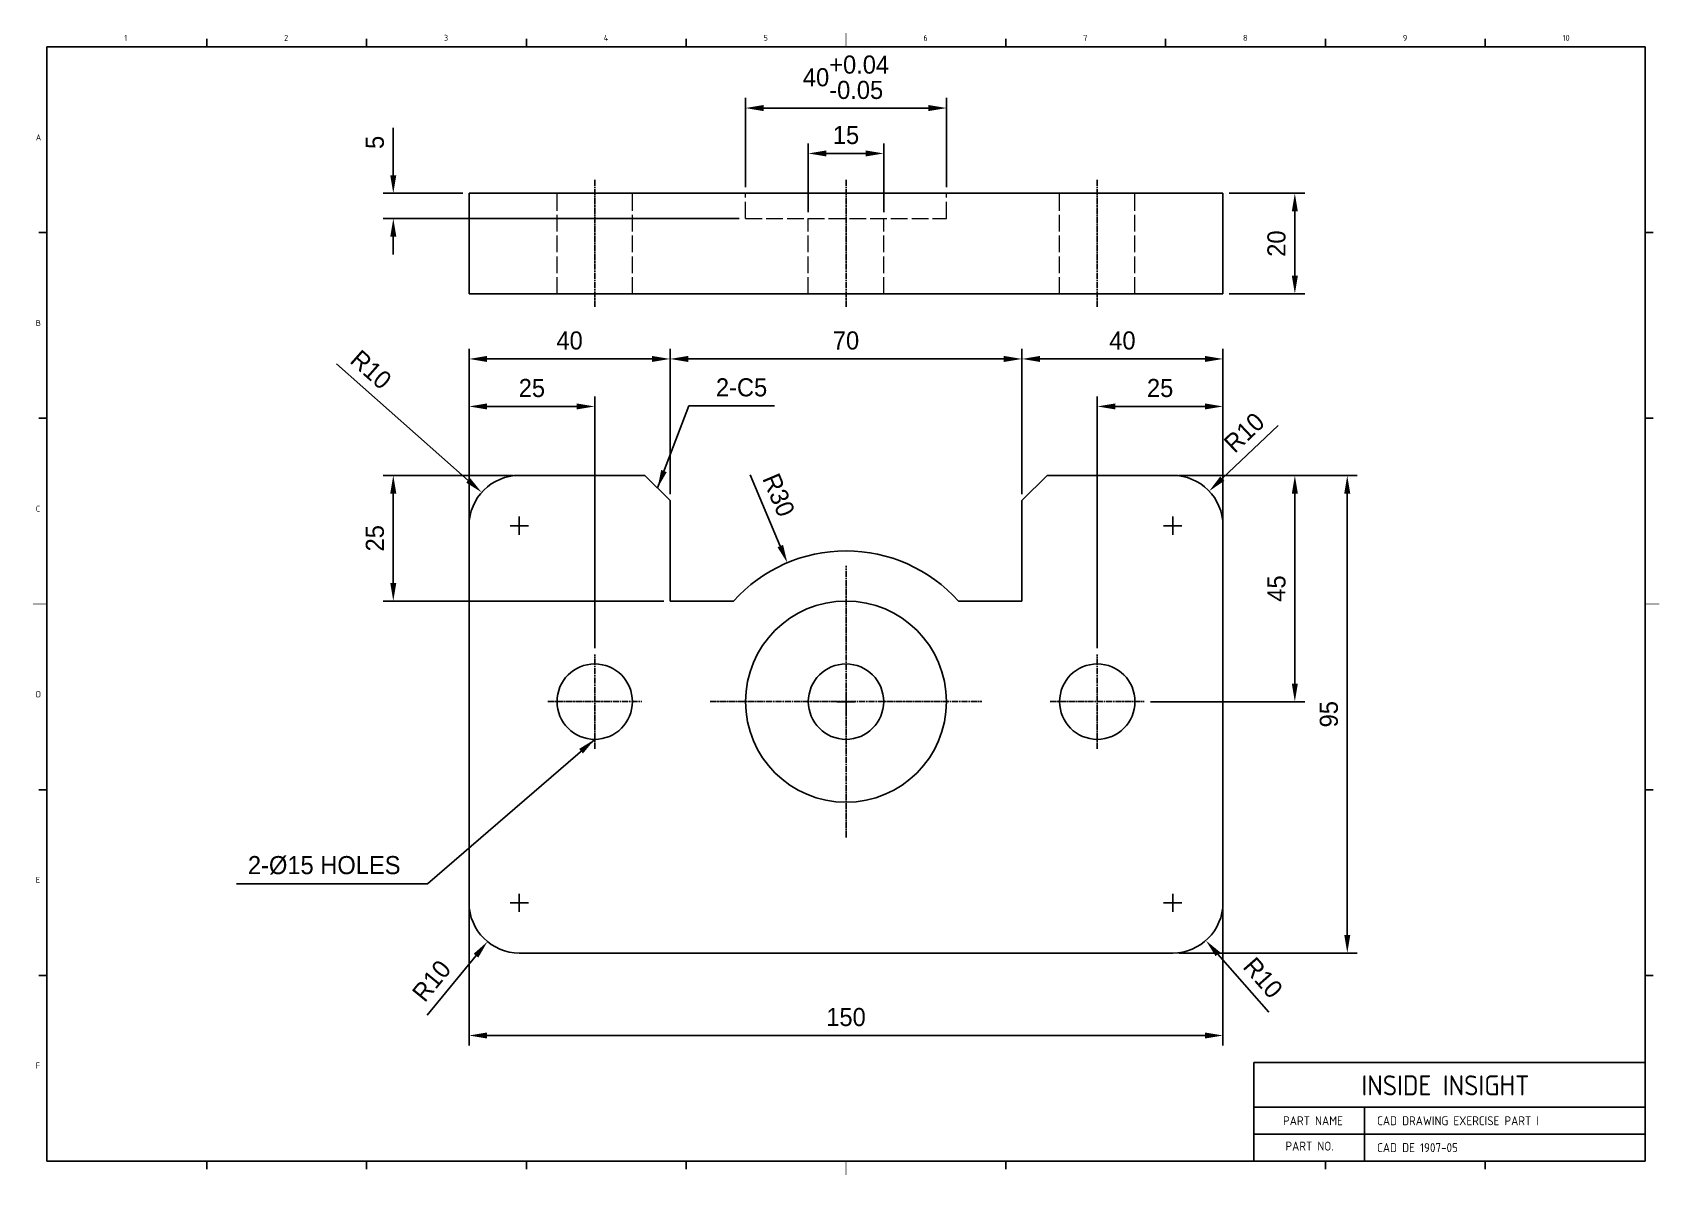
# Model space of a CAD drawing. Header units: inches. Extents: x 328 to 12229, y 132 to 477.
# Drawn here: x 1889.7 to 2213.4, y 137.6 to 364.9 of the extents above; entities that cross this region are included whole.
import ezdxf

# ---------------------------------------------------------------- set-up
doc = ezdxf.new("R2010")
doc.units = ezdxf.units.IN
doc.header["$MEASUREMENT"] = 0
for name, pattern in [('C2', [7.05, 6, -0.4, 0.25, -0.4]), ('CHAIN', [0.3543, 0.2362, -0.0295, 0.0591, -0.0295]), ('D2', [11.2, 8, -0.8, 0.4, -0.8, 0.4, -0.8]), ('DASHED', [0.2068, 0.1655, -0.0413])]:
    doc.linetypes.add(name, pattern=pattern)
doc.layers.add('1', color=1, linetype='C2')
doc.layers.add('3', color=3, linetype='D2')
doc.layers.add('2', color=6, linetype='DASHED', lineweight=18)
doc.styles.add('A', font='GENISO', dxfattribs={"bigfont": 'WHGTXT'})
doc.styles.get("Standard").update_dxf_attribs({"font": 'gulim.ttc'})
doc.dimstyles.new('inside insight', dxfattribs={"dimscale": 20, "dimtxt": 0.18, "dimasz": 0.18, "dimexe": 0.1, "dimexo": 0.0625, "dimgap": 0.09, "dimtad": 1, "dimdec": 0, "dimzin": 0, "dimdsep": 46, "dimtxsty": 'Standard', "dimcen": 0.09, "dimclrd": 3, "dimclre": 3, "dimclrt": 2, "dimadec": 0, "dimazin": 0, "dimtfac": 1, "dimtdec": 0, "dimtofl": 0, "dimtmove": 0, "dimatfit": 3, "dimfxl": 0, "dimtolj": 1, "dimtzin": 0, "dimarcsym": 0})

msp = doc.modelspace()

# ---------------------------------------------------------------- texts
at = {"linetype": 'Continuous', "style": 'A'}
for s, p in [('CAD DRAWING EXERCISE PART I', (2157.232434, 147.555268)), ('CAD DE 1907-05', (2157.232434, 142.209268))]:
    msp.add_text(s, height=1.782, dxfattribs=at).set_placement(p)
at = {"color": 2, "char_height": 3.6}
for s, insert, attachment_point in [('2-C5', (2025.671433, 292.470023), 7), ('2-Ø15 HOLES', (1962.9178, 197.359506), 9)]:
    msp.add_mtext(s, dxfattribs=dict(at, insert=insert, attachment_point=attachment_point))

# ---------------------------------------------------------------- blocks, each defined once
blk = doc.blocks.new('INSIDE INSIGHT TITLE BLOCK')
at = {"linetype": 'Continuous'}
for p, q in [((721.37, 362.03), (1039.37, 362.03)), ((721.37, 140.43), (721.37, 362.03)), ((1039.37, 362.03), (1039.37, 140.43)), ((1039.37, 140.43), (721.37, 140.43))]:
    blk.add_line(p, q, dxfattribs=at)
at = {"layer": '3', "color": 3, "linetype": 'Continuous'}
for p, q in [((753.17, 362.03), (753.17, 363.63)), ((784.97, 362.03), (784.97, 363.63)), ((848.57, 362.03), (848.57, 363.63)), ((912.17, 362.03), (912.17, 363.63)), ((943.97, 362.03), (943.97, 363.63)), ((975.77, 362.03), (975.77, 363.63)), ((1007.57, 362.03), (1007.57, 363.63)), ((721.37, 325.11), (719.77, 325.11)), ((1039.37, 325.11), (1040.97, 325.11)), ((721.37, 288.19), (719.77, 288.19)), ((1039.37, 288.19), (1040.97, 288.19)), ((721.37, 214.27), (719.77, 214.27)), ((1039.37, 214.27), (1040.97, 214.27)), ((721.37, 177.35), (719.77, 177.35)), ((1039.37, 177.35), (1040.97, 177.35)), ((1039.37, 140.43), (1039.37, 170.72)), ((1039.37, 160.03), (961.55, 160.03)), ((961.55, 160.03), (961.55, 140.43)), ((1039.37, 151.12), (961.55, 151.12)), ((983.53, 140.43), (983.53, 151.12)), ((1039.37, 145.77), (961.55, 145.77)), ((753.17, 140.43), (753.17, 138.83)), ((784.97, 140.43), (784.97, 138.83)), ((816.77, 140.43), (816.77, 138.83)), ((848.57, 140.43), (848.57, 138.83)), ((886.68, 140.43), (964.49, 140.43)), ((912.17, 140.43), (912.17, 138.83)), ((975.77, 140.43), (975.77, 138.83))]:
    blk.add_line(p, q, dxfattribs=at)
at = {"layer": '3', "linetype": 'Continuous'}
blk.add_line((816.77, 362.03), (816.77, 363.63), dxfattribs=at)
at = {"layer": '3', "color": 3, "linetype": 'Continuous', "const_width": 0.12}
for points in [[(880.37, 362.03), (880.37, 364.83)], [(721.37, 251.23), (718.57, 251.23)], [(1039.37, 251.23), (1042.17, 251.23)], [(880.37, 140.43), (880.37, 137.63)]]:
    blk.add_lwpolyline(points, dxfattribs=at)
at = {"linetype": 'Continuous', "style": 'A'}
for s, height, p in [('1', 1.2, (736.77, 363.23)), ('2', 1.2, (768.57, 363.23)), ('3', 1.2, (800.37, 363.23)), ('4', 1.2, (832.17, 363.23)), ('5', 1.2, (863.97, 363.23)), ('6', 1.2, (895.77, 363.23)), ('7', 1.2, (927.57, 363.23)), ('8', 1.2, (959.37, 363.23)), ('9', 1.2, (991.17, 363.23)), ('10', 1.2, (1022.97, 363.23)), ('A', 1.2, (719.17, 343.43)), ('B', 1.2, (719.17, 306.51)), ('C', 1.2, (719.17, 269.59)), ('D', 1.2, (719.17, 232.67)), ('E', 1.2, (719.17, 195.75)), ('F', 1.2, (719.17, 158.83)), ('PART NAME', 1.782, (967.34, 147.56)), ('PART NO.', 1.782, (967.81, 142.51))]:
    blk.add_text(s, height=height, dxfattribs=at).set_placement(p)
at = {"insert": (982.94, 157.48), "char_height": 3.9942, "width": 47.99, "attachment_point": 1, "style": 'A'}
blk.add_mtext('INSIDE INSIGHT', dxfattribs=at)
blk = doc.blocks.new('*D47')
at = {"color": 3, "lineweight": -2}
for p, q in [((1976.56, 190.55), (1976.56, 163.4)), ((2126.56, 190.55), (2126.56, 163.4)), ((1980.16, 165.4), (2122.96, 165.4))]:
    blk.add_line(p, q, dxfattribs=at)
at = {"color": 3}
for points in [[(1980.16, 166), (1980.16, 164.8), (1976.56, 165.4)], [(2122.96, 164.8), (2122.96, 166), (2126.56, 165.4)]]:
    blk.add_solid(points, dxfattribs=at)
at = {"layer": 'Defpoints', "color": 0}
for p in [(1976.56, 191.8), (2126.56, 191.8), (2126.56, 165.4)]:
    blk.add_point(p, dxfattribs=at)
at = {"color": 2, "insert": (2051.56, 169.05), "char_height": 3.6, "attachment_point": 5}
blk.add_mtext('\\A1;150', dxfattribs=at)
blk = doc.blocks.new('*D48')
at = {"color": 3, "lineweight": -2}
for p, q in [((1976.56, 268.05), (1976.56, 292.52)), ((2001.56, 242.41), (2001.56, 292.52)), ((1980.16, 290.52), (1997.96, 290.52))]:
    blk.add_line(p, q, dxfattribs=at)
at = {"color": 3}
for points in [[(1980.16, 291.12), (1980.16, 289.92), (1976.56, 290.52)], [(1997.96, 289.92), (1997.96, 291.12), (2001.56, 290.52)]]:
    blk.add_solid(points, dxfattribs=at)
at = {"layer": 'Defpoints', "color": 0}
for p in [(2001.56, 290.52), (1976.56, 266.8), (2001.56, 241.16)]:
    blk.add_point(p, dxfattribs=at)
at = {"color": 2, "insert": (1989.06, 294.17), "char_height": 3.6, "attachment_point": 5}
blk.add_mtext('\\A1;25', dxfattribs=at)
blk = doc.blocks.new('*D49')
at = {"color": 3, "lineweight": -2}
for p, q in [((2101.56, 242.41), (2101.56, 292.52)), ((2126.56, 255.18), (2126.56, 292.52)), ((2105.16, 290.52), (2122.96, 290.52))]:
    blk.add_line(p, q, dxfattribs=at)
at = {"color": 3}
for points in [[(2105.16, 291.12), (2105.16, 289.92), (2101.56, 290.52)], [(2122.96, 289.92), (2122.96, 291.12), (2126.56, 290.52)]]:
    blk.add_solid(points, dxfattribs=at)
at = {"layer": 'Defpoints', "color": 0}
for p in [(2126.56, 290.52), (2126.56, 253.93), (2101.56, 241.16)]:
    blk.add_point(p, dxfattribs=at)
at = {"color": 2, "insert": (2114.06, 294.17), "char_height": 3.6, "attachment_point": 5}
blk.add_mtext('\\A1;25', dxfattribs=at)
blk = doc.blocks.new('*D50')
at = {"color": 3, "lineweight": -2}
for p, q in [((1976.56, 269.3), (1976.56, 301.97)), ((2016.56, 273.05), (2016.56, 301.97)), ((1980.16, 299.97), (2012.96, 299.97))]:
    blk.add_line(p, q, dxfattribs=at)
at = {"color": 3}
for points in [[(1980.16, 300.57), (1980.16, 299.37), (1976.56, 299.97)], [(2012.96, 299.37), (2012.96, 300.57), (2016.56, 299.97)]]:
    blk.add_solid(points, dxfattribs=at)
at = {"layer": 'Defpoints', "color": 0}
for p in [(2016.56, 299.97), (2016.56, 271.8), (1976.56, 268.05)]:
    blk.add_point(p, dxfattribs=at)
at = {"color": 2, "insert": (1996.56, 303.62), "char_height": 3.6, "attachment_point": 5}
blk.add_mtext('\\A1;40', dxfattribs=at)
blk = doc.blocks.new('*D51')
at = {"color": 3, "lineweight": -2}
for p, q in [((2086.56, 273.05), (2086.56, 301.97)), ((2126.56, 268.05), (2126.56, 301.97)), ((2090.16, 299.97), (2122.96, 299.97))]:
    blk.add_line(p, q, dxfattribs=at)
at = {"color": 3}
for points in [[(2090.16, 300.57), (2090.16, 299.37), (2086.56, 299.97)], [(2122.96, 299.37), (2122.96, 300.57), (2126.56, 299.97)]]:
    blk.add_solid(points, dxfattribs=at)
at = {"layer": 'Defpoints', "color": 0}
for p in [(2126.56, 299.97), (2086.56, 271.8), (2126.56, 266.8)]:
    blk.add_point(p, dxfattribs=at)
at = {"color": 2, "insert": (2106.56, 303.62), "char_height": 3.6, "attachment_point": 5}
blk.add_mtext('\\A1;40', dxfattribs=at)
blk = doc.blocks.new('*D52')
at = {"color": 3, "lineweight": -2}
for p, q in [((2016.56, 273.05), (2016.56, 301.97)), ((2086.56, 273.05), (2086.56, 301.97)), ((2020.16, 299.97), (2082.96, 299.97))]:
    blk.add_line(p, q, dxfattribs=at)
at = {"color": 3}
for points in [[(2020.16, 300.57), (2020.16, 299.37), (2016.56, 299.97)], [(2082.96, 299.37), (2082.96, 300.57), (2086.56, 299.97)]]:
    blk.add_solid(points, dxfattribs=at)
at = {"layer": 'Defpoints', "color": 0}
for p in [(2086.56, 299.97), (2016.56, 271.8), (2086.56, 271.8)]:
    blk.add_point(p, dxfattribs=at)
at = {"color": 2, "insert": (2051.56, 303.62), "char_height": 3.6, "attachment_point": 5}
blk.add_mtext('\\A1;70', dxfattribs=at)
blk = doc.blocks.new('*D53')
at = {"color": 3, "lineweight": -2}
for p, q in [((2117.81, 276.8), (2142.87, 276.8)), ((2140.87, 273.2), (2140.87, 235.4)), ((2112.17, 231.8), (2142.87, 231.8))]:
    blk.add_line(p, q, dxfattribs=at)
at = {"color": 3}
for points in [[(2141.47, 273.2), (2140.27, 273.2), (2140.87, 276.8)], [(2140.27, 235.4), (2141.47, 235.4), (2140.87, 231.8)]]:
    blk.add_solid(points, dxfattribs=at)
at = {"layer": 'Defpoints', "color": 0}
for p in [(2116.56, 276.8), (2110.92, 231.8), (2140.87, 231.8)]:
    blk.add_point(p, dxfattribs=at)
at = {"color": 2, "insert": (2137.23, 254.3), "char_height": 3.6, "attachment_point": 5, "rotation": 90}
blk.add_mtext('\\A1;45', dxfattribs=at)
blk = doc.blocks.new('*D54')
at = {"color": 3, "lineweight": -2}
for p, q in [((2119.06, 276.8), (2153.3, 276.8)), ((2151.3, 185.4), (2151.3, 273.2)), ((2117.81, 181.8), (2153.3, 181.8))]:
    blk.add_line(p, q, dxfattribs=at)
at = {"color": 3}
for points in [[(2151.9, 273.2), (2150.7, 273.2), (2151.3, 276.8)], [(2150.7, 185.4), (2151.9, 185.4), (2151.3, 181.8)]]:
    blk.add_solid(points, dxfattribs=at)
at = {"layer": 'Defpoints', "color": 0}
for p in [(2117.81, 276.8), (2151.3, 276.8), (2116.56, 181.8)]:
    blk.add_point(p, dxfattribs=at)
at = {"color": 2, "insert": (2147.65, 229.3), "char_height": 3.6, "attachment_point": 5, "rotation": 90}
blk.add_mtext('\\A1;95', dxfattribs=at)
blk = doc.blocks.new('*D55')
at = {"color": 3, "lineweight": -2}
for p, q in [((2127.81, 332.91), (2142.87, 332.91)), ((2140.87, 316.51), (2140.87, 329.31)), ((2127.81, 312.91), (2142.87, 312.91))]:
    blk.add_line(p, q, dxfattribs=at)
at = {"color": 3}
for points in [[(2141.47, 329.31), (2140.27, 329.31), (2140.87, 332.91)], [(2140.27, 316.51), (2141.47, 316.51), (2140.87, 312.91)]]:
    blk.add_solid(points, dxfattribs=at)
at = {"layer": 'Defpoints', "color": 0}
for p in [(2126.56, 332.91), (2140.87, 332.91), (2126.56, 312.91)]:
    blk.add_point(p, dxfattribs=at)
at = {"color": 2, "insert": (2137.23, 322.91), "char_height": 3.6, "attachment_point": 5, "rotation": 90}
blk.add_mtext('\\A1;20', dxfattribs=at)
blk = doc.blocks.new('*D56')
at = {"color": 3, "lineweight": -2}
for p, q in [((1961.48, 336.51), (1961.48, 345.96)), ((1975.31, 332.91), (1959.48, 332.91)), ((2030.31, 327.91), (1959.48, 327.91)), ((1961.48, 324.31), (1961.48, 320.71))]:
    blk.add_line(p, q, dxfattribs=at)
at = {"color": 3}
for points in [[(1960.88, 336.51), (1962.08, 336.51), (1961.48, 332.91)], [(1962.08, 324.31), (1960.88, 324.31), (1961.48, 327.91)]]:
    blk.add_solid(points, dxfattribs=at)
at = {"layer": 'Defpoints', "color": 0}
for p in [(1961.48, 332.91), (1976.56, 332.91), (2031.56, 327.91)]:
    blk.add_point(p, dxfattribs=at)
at = {"color": 2, "insert": (1957.83, 343.04), "char_height": 3.6, "attachment_point": 5, "rotation": 90}
blk.add_mtext('\\A1;5', dxfattribs=at)
blk = doc.blocks.new('*D57')
at = {"color": 3, "lineweight": -2}
for p, q in [((2031.56, 334.16), (2031.56, 351.87)), ((2035.16, 349.87), (2067.96, 349.87)), ((2071.56, 334.16), (2071.56, 351.87))]:
    blk.add_line(p, q, dxfattribs=at)
at = {"color": 3}
for points in [[(2035.16, 350.47), (2035.16, 349.27), (2031.56, 349.87)], [(2067.96, 349.27), (2067.96, 350.47), (2071.56, 349.87)]]:
    blk.add_solid(points, dxfattribs=at)
at = {"layer": 'Defpoints', "color": 0}
for p in [(2071.56, 349.87), (2031.56, 332.91), (2071.56, 332.91)]:
    blk.add_point(p, dxfattribs=at)
at = {"color": 2, "insert": (2051.56, 356), "char_height": 3.6, "attachment_point": 5}
blk.add_mtext('\\A1;40\\S+0.04^ -0.05;', dxfattribs=at)
blk = doc.blocks.new('*D58')
at = {"color": 3, "lineweight": -2}
for p, q in [((2044.06, 329.16), (2044.06, 342.84)), ((2047.66, 340.84), (2055.46, 340.84)), ((2059.06, 329.16), (2059.06, 342.84))]:
    blk.add_line(p, q, dxfattribs=at)
at = {"color": 3}
for points in [[(2047.66, 341.44), (2047.66, 340.24), (2044.06, 340.84)], [(2055.46, 340.24), (2055.46, 341.44), (2059.06, 340.84)]]:
    blk.add_solid(points, dxfattribs=at)
at = {"layer": 'Defpoints', "color": 0}
for p in [(2059.06, 340.84), (2044.06, 327.91), (2059.06, 327.91)]:
    blk.add_point(p, dxfattribs=at)
at = {"color": 2, "insert": (2051.56, 344.49), "char_height": 3.6, "attachment_point": 5}
blk.add_mtext('\\A1;15', dxfattribs=at)
blk = doc.blocks.new('*D59')
at = {"color": 3, "lineweight": -2}
blk.add_line((2032.51, 276.89), (2038.48, 262.76), dxfattribs=at)
at = {"color": 3}
for p, q in [((2051.56, 230), (2051.56, 233.6)), ((2049.76, 231.8), (2053.36, 231.8))]:
    blk.add_line(p, q, dxfattribs=at)
blk.add_solid([(2037.93, 262.52), (2039.04, 262.99), (2039.88, 259.44)], dxfattribs=at)
at = {"layer": 'Defpoints', "color": 0}
for p in [(2039.88, 259.44), (2051.56, 231.8)]:
    blk.add_point(p, dxfattribs=at)
at = {"color": 2, "insert": (2038.16, 272.9), "char_height": 3.6, "attachment_point": 5, "rotation": 292.9027}
blk.add_mtext('\\A1;R30', dxfattribs=at)
blk = doc.blocks.new('*D60')
at = {"color": 3, "lineweight": -2}
for p, q in [((1985.31, 276.8), (1959.48, 276.8)), ((1961.48, 255.4), (1961.48, 273.2)), ((2015.31, 251.8), (1959.48, 251.8))]:
    blk.add_line(p, q, dxfattribs=at)
at = {"color": 3}
for points in [[(1962.08, 273.2), (1960.88, 273.2), (1961.48, 276.8)], [(1960.88, 255.4), (1962.08, 255.4), (1961.48, 251.8)]]:
    blk.add_solid(points, dxfattribs=at)
at = {"layer": 'Defpoints', "color": 0}
for p in [(1961.48, 276.8), (1986.56, 276.8), (2016.56, 251.8)]:
    blk.add_point(p, dxfattribs=at)
at = {"color": 2, "insert": (1957.83, 264.3), "char_height": 3.6, "attachment_point": 5, "rotation": 90}
blk.add_mtext('\\A1;25', dxfattribs=at)
blk = doc.blocks.new('*D61')
at = {"color": 3}
for p, q in [((1984.76, 191.8), (1988.36, 191.8)), ((1986.56, 190), (1986.56, 193.6))]:
    blk.add_line(p, q, dxfattribs=at)
at = {"color": 3, "lineweight": -2}
blk.add_line((1968.21, 169.42), (1977.94, 181.29), dxfattribs=at)
at = {"color": 3}
blk.add_solid([(1978.4, 180.91), (1977.48, 181.67), (1980.22, 184.07)], dxfattribs=at)
at = {"layer": 'Defpoints', "color": 0}
for p in [(1986.56, 191.8), (1980.22, 184.07)]:
    blk.add_point(p, dxfattribs=at)
at = {"color": 2, "insert": (1969.11, 176.27), "char_height": 3.6, "attachment_point": 5, "rotation": 50.6639}
blk.add_mtext('\\A1;R10', dxfattribs=at)
blk = doc.blocks.new('*D62')
at = {"color": 3}
for p, q in [((2114.76, 191.8), (2118.36, 191.8)), ((2116.56, 190), (2116.56, 193.6))]:
    blk.add_line(p, q, dxfattribs=at)
at = {"color": 3, "lineweight": -2}
blk.add_line((2135.67, 170.06), (2125.54, 181.59), dxfattribs=at)
at = {"color": 3}
blk.add_solid([(2125.99, 181.98), (2125.09, 181.19), (2123.16, 184.29)], dxfattribs=at)
at = {"layer": 'Defpoints', "color": 0}
for p in [(2116.56, 191.8), (2123.16, 184.29)]:
    blk.add_point(p, dxfattribs=at)
at = {"color": 2, "insert": (2134.53, 176.88), "char_height": 3.6, "attachment_point": 5, "rotation": 311.3073}
blk.add_mtext('\\A1;R10', dxfattribs=at)
blk = doc.blocks.new('*D63')
at = {"color": 3, "lineweight": -2}
blk.add_line((1976.38, 275.82), (1950.21, 298.99), dxfattribs=at)
at = {"color": 3}
for p, q in [((1984.76, 266.8), (1988.36, 266.8)), ((1986.56, 265), (1986.56, 268.6))]:
    blk.add_line(p, q, dxfattribs=at)
blk.add_solid([(1975.98, 275.37), (1976.77, 276.27), (1979.07, 273.43)], dxfattribs=at)
at = {"layer": 'Defpoints', "color": 0}
for p in [(1979.07, 273.43), (1986.56, 266.8)]:
    blk.add_point(p, dxfattribs=at)
at = {"color": 2, "insert": (1957.03, 297.83), "char_height": 3.6, "attachment_point": 5, "rotation": 318.4795}
blk.add_mtext('\\A1;R10', dxfattribs=at)
blk = doc.blocks.new('*D64')
at = {"color": 3, "lineweight": -2}
blk.add_line((2137.57, 286.71), (2126.43, 276.16), dxfattribs=at)
at = {"color": 3}
for p, q in [((2114.76, 266.8), (2118.36, 266.8)), ((2116.56, 265), (2116.56, 268.6))]:
    blk.add_line(p, q, dxfattribs=at)
blk.add_solid([(2126.02, 276.59), (2126.84, 275.72), (2123.82, 273.68)], dxfattribs=at)
at = {"layer": 'Defpoints', "color": 0}
for p in [(2123.82, 273.68), (2116.56, 266.8)]:
    blk.add_point(p, dxfattribs=at)
at = {"color": 2, "insert": (2130.8, 285.32), "char_height": 3.6, "attachment_point": 5, "rotation": 43.4553}
blk.add_mtext('\\A1;R10', dxfattribs=at)

# ---------------------------------------------------------------- dimensions: what is measured, and where the dimension line sits
dim = msp.add_linear_dim(base=(2071.559826, 349.868542), p1=(2031.559826, 332.913303), p2=(2071.559826, 332.913303), dimstyle='inside insight', override={"dimgap": 0.09, "dimdec": 0, "dimtol": 1, "dimlim": 0, "dimtp": 0.04, "dimtm": 0.05, "dimtdec": 2})
dim.commit()
dim.dimension.update_dxf_attribs({"geometry": '*D57', "text_midpoint": (2051.559826, 356.003542)})
for base, p1, p2, picture, middle in [((2059.059826, 340.844156), (2044.059826, 327.913303), (2059.059826, 327.913303), '*D58', (2051.559826, 344.492756)), ((2016.559826, 299.972787), (1976.559826, 268.054796), (2016.559826, 271.804796), '*D50', (1996.559826, 303.619587)), ((2086.559826, 299.972787), (2016.559826, 271.804796), (2086.559826, 271.804796), '*D52', (2051.559826, 303.619587)), ((2126.559826, 299.972787), (2086.559826, 271.804796), (2126.559826, 266.804796), '*D51', (2106.559826, 303.619587)), ((2001.559826, 290.520274), (1976.559826, 266.804796), (2001.559826, 241.164796), '*D48', (1989.059826, 294.165274)), ((2126.559826, 290.520274), (2101.559826, 241.164796), (2126.559826, 253.929787), '*D49', (2114.059826, 294.165274)), ((2126.559826, 165.403478), (1976.559826, 191.804796), (2126.559826, 191.804796), '*D47', (2051.559826, 169.052078))]:
    dim = msp.add_linear_dim(base=base, p1=p1, p2=p2, dimstyle='inside insight')
    dim.commit()
    dim.dimension.update_dxf_attribs({"geometry": picture, "text_midpoint": middle})
for base, p1, p2, picture, middle in [((1961.477025, 332.913303), (2031.559826, 327.913303), (1976.559826, 332.913303), '*D56', (1957.833824, 343.036504)), ((2140.874526, 332.913303), (2126.559826, 312.913303), (2126.559826, 332.913303), '*D55', (2137.229526, 322.913303)), ((1961.477025, 276.804796), (2016.559826, 251.804796), (1986.559826, 276.804796), '*D60', (1957.832024, 264.304796)), ((2140.874526, 231.804796), (2116.559826, 276.804796), (2110.919826, 231.804796), '*D53', (2137.227726, 254.304796)), ((2151.295986, 276.804796), (2116.559826, 181.804796), (2117.809826, 276.804796), '*D54', (2147.650985, 229.304796))]:
    dim = msp.add_linear_dim(base=base, p1=p1, p2=p2, angle=90, dimstyle='inside insight')
    dim.commit()
    dim.dimension.update_dxf_attribs({"geometry": picture, "text_midpoint": middle})
dim = msp.add_radius_dim(center=(1986.559826, 266.804796), mpoint=(1979.072642, 273.433678), dimstyle='inside insight')
dim.commit()
dim.dimension.update_dxf_attribs({"geometry": '*D63', "text_midpoint": (1954.605273, 295.096203), "dimtype": 164})
for center, mpoint, picture, middle in [((2116.559826, 266.804796), (2123.818932, 273.682686), '*D64', (2130.797041, 285.323053)), ((2051.559826, 231.804796), (2039.884803, 259.439807), '*D59', (2038.158732, 272.900851)), ((1986.559826, 191.804796), (1980.221148, 184.070382), '*D61', (1969.112111, 176.274135)), ((2116.559826, 191.804796), (2123.160804, 184.292999), '*D62', (2134.531445, 176.883499))]:
    dim = msp.add_radius_dim(center=center, mpoint=mpoint, dimstyle='inside insight')
    dim.commit()
    dim.dimension.update_dxf_attribs({"geometry": picture, "text_midpoint": middle})

# ---------------------------------------------------------------- linework, layer by layer
for p, q in [((1976.559826, 332.913303), (2126.559826, 332.913303)), ((1976.559826, 332.913303), (1976.559826, 312.913303)), ((2126.559826, 332.913303), (2126.559826, 312.913303)), ((1976.559826, 312.913303), (2126.559826, 312.913303)), ((2011.559826, 276.804796), (1986.559826, 276.804796)), ((2011.559826, 276.804796), (2016.559826, 271.804796)), ((2086.559826, 271.804796), (2091.559826, 276.804796)), ((2091.559826, 276.804796), (2116.559826, 276.804796)), ((2016.559826, 271.804796), (2016.559826, 251.804796)), ((2086.559826, 271.804796), (2086.559826, 251.804796)), ((1976.559826, 191.804796), (1976.559826, 266.804796)), ((2126.559826, 266.804796), (2126.559826, 191.804796)), ((2016.559826, 251.804796), (2029.199146, 251.804796)), ((2073.920505, 251.804796), (2086.559826, 251.804796)), ((2116.559826, 181.804796), (1986.559826, 181.804796))]:
    msp.add_line(p, q)
for centre, radius in [((2051.559826, 231.804796), 20), ((2001.559826, 231.804796), 7.5), ((2051.559826, 231.804796), 7.5), ((2101.559826, 231.804796), 7.5)]:
    msp.add_circle(centre, radius)
for centre, radius, start, end in [((1986.559826, 266.804796), 10, 90, 180), ((2116.559826, 266.804796), 10, 0, 90), ((2051.559826, 231.804796), 30, 41.8103149, 138.1896851), ((1986.559826, 191.804796), 10, 180, 270), ((2116.559826, 191.804796), 10, 270, 0)]:
    msp.add_arc(centre, radius, start, end)
at = {"layer": '1', "linetype": 'CHAIN', "ltscale": 5.222625}
for p, q in [((2001.559826, 335.616006), (2001.559826, 310.210601)), ((2051.559826, 335.616006), (2051.559826, 310.210601)), ((2101.559826, 335.616006), (2101.559826, 310.210601)), ((2051.559826, 204.804796), (2051.559826, 258.804796)), ((2001.559826, 222.444796), (2001.559826, 241.164796)), ((2101.559826, 222.444796), (2101.559826, 241.164796)), ((1992.199826, 231.804796), (2010.919826, 231.804796)), ((2024.559826, 231.804796), (2078.559826, 231.804796)), ((2092.199826, 231.804796), (2110.919826, 231.804796))]:
    msp.add_line(p, q, dxfattribs=at)
at = {"layer": '2', "color": 2, "ltscale": 20}
for p, q in [((1994.059826, 312.913303), (1994.059826, 332.913303)), ((2009.059826, 312.913303), (2009.059826, 332.913303)), ((2031.559826, 327.913303), (2031.559826, 332.913303)), ((2071.559826, 327.913303), (2071.559826, 332.913303)), ((2094.059826, 312.913303), (2094.059826, 332.913303)), ((2109.059826, 312.913303), (2109.059826, 332.913303)), ((2031.559826, 327.913303), (2071.559826, 327.913303)), ((2044.059826, 312.913303), (2044.059826, 327.913303)), ((2059.059826, 312.913303), (2059.059826, 327.913303))]:
    msp.add_line(p, q, dxfattribs=at)
at = {"layer": '3', "color": 3, "linetype": 'Continuous'}
msp.add_line((2178.759826, 140.427268), (2178.759826, 138.827268), dxfattribs=at)

# ---------------------------------------------------------------- block references
msp.add_blockref('INSIDE INSIGHT TITLE BLOCK', (1171.19121, 0))

msp.set_redraw_order([(e.dxf.handle, doc.entitydb.next_handle()) for e in msp.query("TEXT MTEXT ATTDEF DIMENSION ARC_DIMENSION")])  # texts and dimensions are drawn at this point

# ---------------------------------------------------------------- leaders
at = {"annotation_type": 0, "has_hookline": 1}
for points, hookline_direction, text_width in [([(2014.059826, 274.304796), (2020.271433, 290.670023), (2023.871433, 290.670023)], 0, 11.6316), ([(2001.559826, 224.304796), (1968.3178, 195.559506), (1964.7178, 195.559506)], 1, 32.6592)]:
    msp.add_leader(points, dimstyle='inside insight', dxfattribs=dict(at, hookline_direction=hookline_direction, text_width=text_width))

doc.saveas('drawing.dxf')
